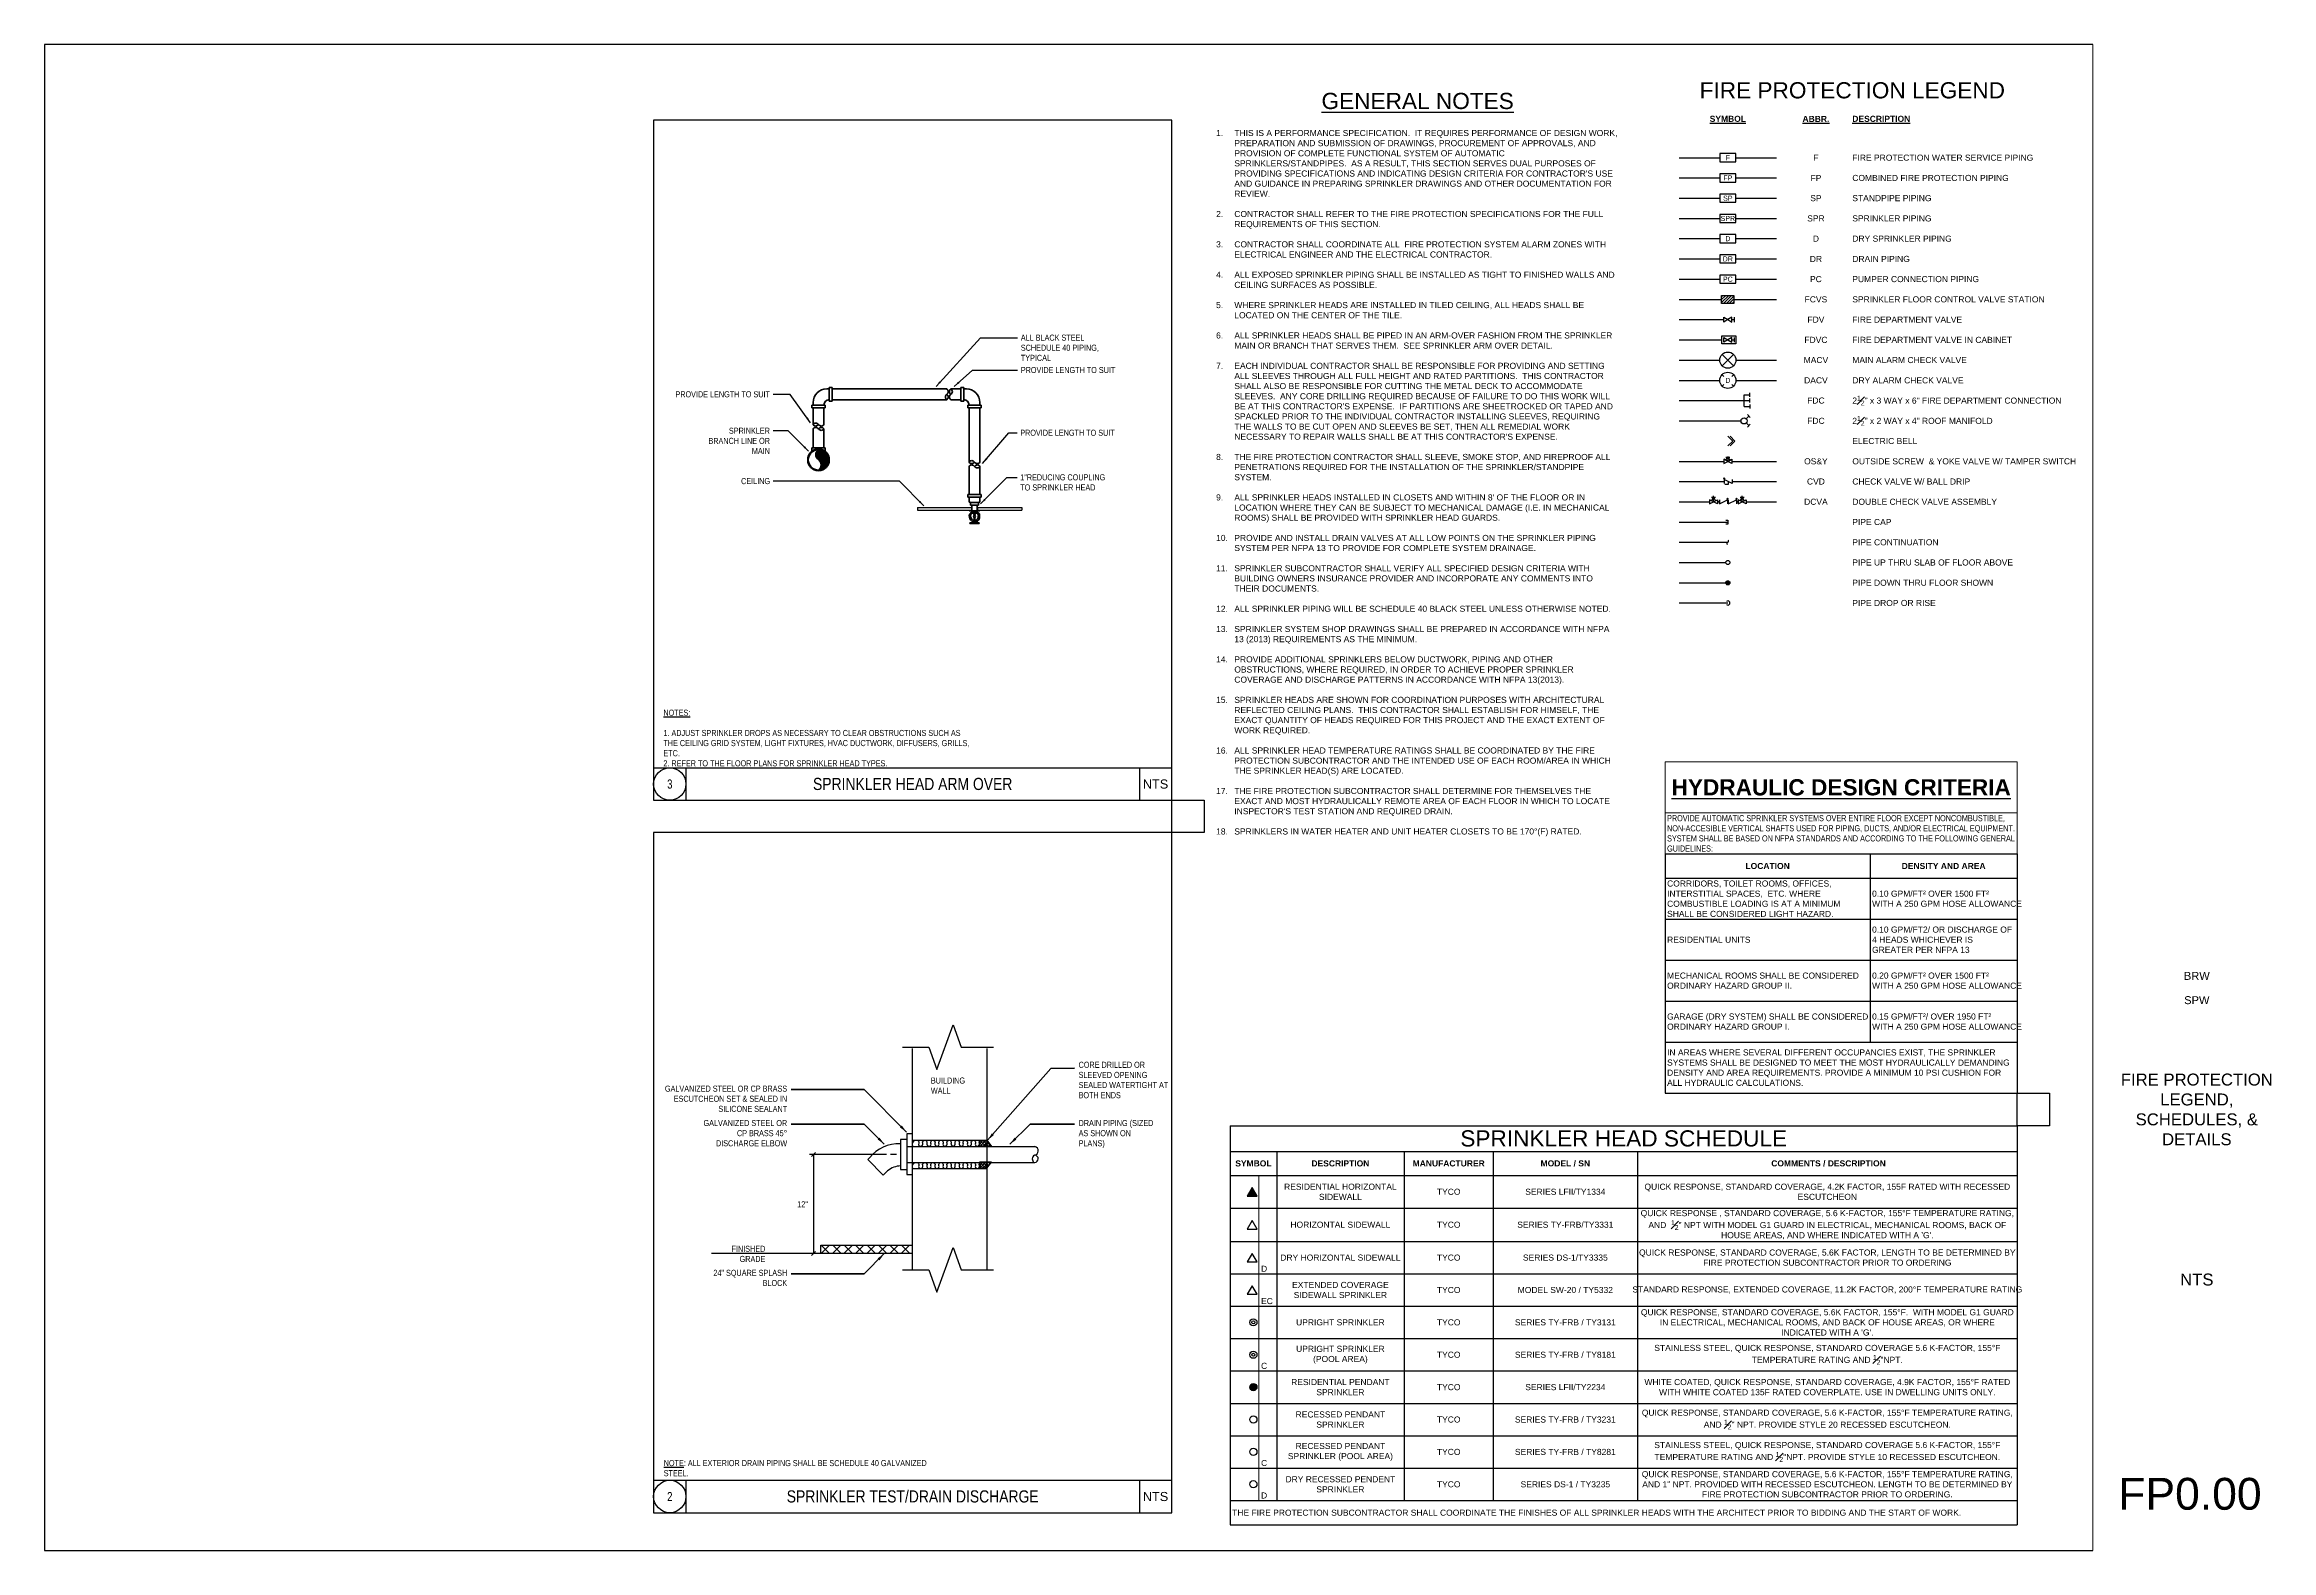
# Paper-space layout '24x36' of a CAD drawing. Extents: x 1 to 35.4, y 0.4 to 23.6.
# The model-space entities are those that its viewports show. They can reach past a viewport. Long polylines and large blocks are cut down to what shows.
import ezdxf
from ezdxf.enums import TextEntityAlignment as Align

# ---------------------------------------------------------------- set-up
doc = ezdxf.new("R2010")
doc.units = 0
doc.header["$LTSCALE"] = 48
doc.header["$MEASUREMENT"] = 0
for name, color, linetype in [('0-BORDER-TXT', 2, 'Continuous'), ('F-ALRM-N', 1, 'Continuous'), ('F-DETL-GRPH', 7, 'Continuous'), ('F-DRNP-N', 6, 'Continuous'), ('F-DRYP-N', 3, 'Continuous'), ('F-PC-N', 1, 'Continuous'), ('F-PRO-SPRN-N', 1, 'Continuous'), ('F-SP-N', 5, 'Continuous'), ('F-SPRN-N', 1, 'Continuous'), ('F-SPRN-N @ 1', 1, 'Continuous'), ('F-SRVC-N', 1, 'Continuous'), ('F-SRVC-N @ 1 (1)', 1, 'Continuous'), ('G-ANNO', 11, 'Continuous'), ('G-ANNO-TEXT', 70, 'Continuous'), ('G-DETL', 12, 'Continuous'), ('G-DETL-BORD', 1, 'Continuous')]:
    doc.layers.add(name, color=color, linetype=linetype)
doc.layers.add('F-ANNO-TEXT', color=70, linetype='Continuous', lineweight=30)
doc.layers.add('G-Anno-View', color=161, linetype='Continuous', lineweight=18, plot=False)
doc.styles.add('Arial', font='arial.ttf')
doc.styles.add('Arial Bold', font='arialbd.ttf')
doc.styles.add('Arial Narrow', font='ARIALN.TTF')
doc.styles.add('Arial_1', font='arial.ttf', dxfattribs={"height": 0.092206})
doc.styles.add('dim', font='dim.shx', dxfattribs={"width": 0.75, "height": 9})
doc.dimstyles.new('RWS-ANNOTATIVE', dxfattribs={"dimscale": 0, "dimtxt": 0.09375, "dimasz": 0.125, "dimexe": 0.0625, "dimexo": 0.0625, "dimgap": 0.09375, "dimtad": 1, "dimdec": 4, "dimzin": 3, "dimdsep": 46, "dimlunit": 4, "dimtxsty": 'Arial', "dimblk": 'OBLIQUE', "dimcen": 0.09375, "dimdle": 0.0625, "dimclrd": 256, "dimclre": 256, "dimclrt": 256, "dimadec": 4, "dimazin": 0, "dimtfac": 0.8, "dimtdec": 4, "dimtix": 1, "dimtofl": 0, "dimtmove": 1, "dimatfit": 0, "dimfxl": 1, "dimfrac": 1, "dimtolj": 1, "dimtzin": 0, "dimlwd": -1, "dimlwe": -1, "dimarcsym": 0})
doc.dimstyles.new('Standard096', dxfattribs={"dimscale": 96, "dimtxt": 0.09375, "dimasz": 0.09375, "dimexe": 0.0625, "dimexo": 0.0625, "dimgap": 0.09375, "dimtad": 1, "dimtoh": 1, "dimdec": 4, "dimzin": 0, "dimdsep": 46, "dimlunit": 4, "dimtxsty": 'dim', "dimcen": 0.09375, "dimdle": 0.0625, "dimclrd": 256, "dimclre": 256, "dimclrt": 256, "dimadec": 4, "dimazin": 0, "dimtfac": 0.75, "dimtdec": 4, "dimtofl": 0, "dimtmove": 0, "dimatfit": 3, "dimfxl": 1, "dimtolj": 1, "dimtzin": 0, "dimlwd": -3, "dimlwe": -3, "dimarcsym": 0})

psp = doc.layouts.new('24x36')

# ---------------------------------------------------------------- texts
at = {"layer": '0-BORDER-TXT', "style": 'Arial_1'}
for s, height, p in [('BRW', 0.1228, (34.231, 9.246)), ('SPW', 0.1228, (34.231, 8.871)), ('NTS', 0.1844, (34.231, 4.558)), ('FP0.00', 0.4917, (34.125, 1.25))]:
    psp.add_text(s, height=height, dxfattribs=at).set_placement(p, align=Align.MIDDLE)
at = {"layer": '0-BORDER-TXT', "insert": (34.231, 7.183), "char_height": 0.1844, "width": 2.51547, "attachment_point": 5, "style": 'Arial_1'}
psp.add_mtext('FIRE PROTECTION\\PLEGEND, SCHEDULES, & DETAILS', dxfattribs=at)

msp = doc.modelspace()

# ---------------------------------------------------------------- texts
at = {"layer": 'G-ANNO-TEXT'}
for s, insert, char_height, width, attachment_point, style in [("\\A1;\\pi1.6273;{\\H2.6667x;\\LGENERAL NOTES\\P\\pi0;}\\P\\pi-0.28125,l0.28125,t0.28125;1.^ITHIS IS A PERFORMANCE SPECIFICATION.  IT REQUIRES PERFORMANCE OF DESIGN WORK, PREPARATION AND SUBMISSION OF DRAWINGS, PROCUREMENT OF APPROVALS, AND PROVISION OF COMPLETE FUNCTIONAL SYSTEM OF AUTOMATIC SPRINKLERS/STANDPIPES.  AS A RESULT, THIS SECTION SERVES DUAL PURPOSES OF PROVIDING SPECIFICATIONS AND INDICATING DESIGN CRITERIA FOR CONTRACTOR'S USE AND GUIDANCE IN PREPARING SPRINKLER DRAWINGS AND OTHER DOCUMENTATION FOR REVIEW.\\P\\pi0,l0,tz;\\P\\pi-0.28125,l0.28125,t0.28125;2.^ICONTRACTOR SHALL REFER TO THE FIRE PROTECTION SPECIFICATIONS FOR THE FULL REQUIREMENTS OF THIS SECTION. \\P\\pi0,l0,tz;\\P\\pi-0.28125,l0.28125,t0.28125;3.^ICONTRACTOR SHALL COORDINATE ALL  FIRE PROTECTION SYSTEM ALARM ZONES WITH ELECTRICAL ENGINEER AND THE ELECTRICAL CONTRACTOR.\\P\\pi0,l0,tz;\\P\\pi-0.28125,l0.28125,t0.28125;4.^IALL EXPOSED SPRINKLER PIPING SHALL BE INSTALLED AS TIGHT TO FINISHED WALLS AND CEILING SURFACES AS POSSIBLE.\\P\\pi0,l0,tz;\\P\\pi-0.28125,l0.28125,t0.28125;5.^IWHERE SPRINKLER HEADS ARE INSTALLED IN TILED CEILING, ALL HEADS SHALL BE LOCATED ON THE CENTER OF THE TILE.\\P\\pi0,l0,tz;\\P\\pi-0.28125,l0.28125,t0.28125;6.^IALL SPRINKLER HEADS SHALL BE PIPED IN AN ARM-OVER FASHION FROM THE SPRINKLER MAIN OR BRANCH THAT SERVES THEM.  SEE SPRINKLER ARM OVER DETAIL.\\P\\pi0,l0,tz;\\P\\pi-0.28125,l0.28125,t0.28125;7.^IEACH INDIVIDUAL CONTRACTOR SHALL BE RESPONSIBLE FOR PROVIDING AND SETTING ALL SLEEVES THROUGH ALL FULL HEIGHT AND RATED PARTITIONS.  THIS CONTRACTOR SHALL ALSO BE RESPONSIBLE FOR CUTTING THE METAL DECK TO ACCOMMODATE SLEEVES.  ANY CORE DRILLING REQUIRED BECAUSE OF FAILURE TO DO THIS WORK WILL BE AT THIS CONTRACTOR'S EXPENSE.  IF PARTITIONS ARE SHEETROCKED OR TAPED AND SPACKLED PRIOR TO THE INDIVIDUAL CONTRACTOR INSTALLING SLEEVES, REQUIRING THE WALLS TO BE CUT OPEN AND SLEEVES BE SET, THEN ALL REMEDIAL WORK NECESSARY TO REPAIR WALLS SHALL BE AT THIS CONTRACTOR'S EXPENSE.\\P\\pi0,l0,tz;\\P\\pi-0.28125,l0.28125,t0.28125;8.^ITHE FIRE PROTECTION CONTRACTOR SHALL SLEEVE, SMOKE STOP, AND FIREPROOF ALL PENETRATIONS REQUIRED FOR THE INSTALLATION OF THE SPRINKLER/STANDPIPE SYSTEM.\\P\\pi0,l0,tz;\\P\\pi-0.28125,l0.28125,t0.28125;9.^IALL SPRINKLER HEADS INSTALLED IN CLOSETS AND WITHIN 8' OF THE FLOOR OR IN LOCATION WHERE THEY CAN BE SUBJECT TO MECHANICAL DAMAGE (I.E. IN MECHANICAL ROOMS) SHALL BE PROVIDED WITH SPRINKLER HEAD GUARDS.\\P\\pi0,l0,tz;\\P\\pi-0.28125,l0.28125,t0.28125;10.^IPROVIDE AND INSTALL DRAIN VALVES AT ALL LOW POINTS ON THE SPRINKLER PIPING SYSTEM PER NFPA 13 TO PROVIDE FOR COMPLETE SYSTEM DRAINAGE.\\P\\pi0,l0,tz;\\P\\pi-0.28125,l0.28125,t0.28125;11.^ISPRINKLER SUBCONTRACTOR SHALL VERIFY ALL SPECIFIED DESIGN CRITERIA WITH BUILDING OWNERS INSURANCE PROVIDER AND INCORPORATE ANY COMMENTS INTO THEIR DOCUMENTS.\\P\\pi0,l0,tz;\\P\\pi-0.28125,l0.28125,t0.28125;12.^IALL SPRINKLER PIPING WILL BE SCHEDULE 40 BLACK STEEL UNLESS OTHERWISE NOTED.\\P\\pi0,l0,tz;\\P\\pi-0.28125,l0.28125,t0.28125;13.^ISPRINKLER SYSTEM SHOP DRAWINGS SHALL BE PREPARED IN ACCORDANCE WITH NFPA 13 (2013) REQUIREMENTS AS THE MINIMUM.\\P\\pi0,l0,tz;\\P\\pi-0.28125,l0.28125,t0.28125;14.^IPROVIDE ADDITIONAL SPRINKLERS BELOW DUCTWORK, PIPING AND OTHER OBSTRUCTIONS, WHERE REQUIRED, IN ORDER TO ACHIEVE PROPER SPRINKLER COVERAGE AND DISCHARGE PATTERNS IN ACCORDANCE WITH NFPA 13(2013).\\P\\pi0,l0,tz;\\P\\pi-0.28125,l0.28125,t0.28125;15.^ISPRINKLER HEADS ARE SHOWN FOR COORDINATION PURPOSES WITH ARCHITECTURAL REFLECTED CEILING PLANS.  THIS CONTRACTOR SHALL ESTABLISH FOR HIMSELF, THE EXACT QUANTITY OF HEADS REQUIRED FOR THIS PROJECT AND THE EXACT EXTENT OF WORK REQUIRED.\\P\\pi0,l0,tz;\\P\\pi-0.28125,l0.28125,t0.28125;16.^IALL SPRINKLER HEAD TEMPERATURE RATINGS SHALL BE COORDINATED BY THE FIRE PROTECTION SUBCONTRACTOR AND THE INTENDED USE OF EACH ROOM/AREA IN WHICH THE SPRINKLER HEAD(S) ARE LOCATED.\\P\\pi0,l0,tz;\\P\\pi-0.28125,l0.28125,t0.28125;17.^ITHE FIRE PROTECTION SUBCONTRACTOR SHALL DETERMINE FOR THEMSELVES THE EXACT AND MOST HYDRAULICALLY REMOTE AREA OF EACH FLOOR IN WHICH TO LOCATE INSPECTOR'S TEST STATION AND REQUIRED DRAIN.\\P\\pi3.0936,l0,tz;\\P\\pi-0.28125,l0.28125,t0.28125;{\\A0;18.^ISPRINKLERS IN WATER HEATER AND UNIT HEATER CLOSETS TO BE 170°(F) RATED.}", (2032.902, 1484.105), 0.09375, 6.18716, 1, 'Arial'), ('F', (2042.163, 1483.104), 0.0938, 0.50741, 5, 'Arial'), ('FIRE PROTECTION WATER SERVICE PIPING', (2042.725, 1483.104), 0.09375, 6.471, 4, 'Arial'), ('FP', (2042.163, 1482.791), 0.0938, 0.4412, 5, 'Arial'), ('COMBINED FIRE PROTECTION PIPING', (2042.725, 1482.791), 0.09375, 5.2231, 4, 'Arial'), ('SP', (2042.163, 1482.479), 0.0938, 0.35843, 5, 'Arial'), ('STANDPIPE PIPING', (2042.725, 1482.479), 0.09375, 3.87632, 4, 'Arial'), ('SPR', (2042.163, 1482.166), 0.0938, 0.49085, 5, 'Arial'), ('SPRINKLER PIPING', (2042.725, 1482.166), 0.09375, 3.58825, 4, 'Arial'), ('DR', (2042.163, 1481.541), 0.0938, 0.54051, 5, 'Arial'), ('D', (2042.163, 1481.854), 0.0938, 0.42464, 5, 'Arial'), ('DRY SPRINKLER PIPING', (2042.725, 1481.854), 0.09375, 4.01503, 4, 'Arial'), ('DRAIN PIPING', (2042.725, 1481.541), 0.09375, 4.08441, 4, 'Arial'), ('PC', (2042.163, 1481.229), 0.0938, 0.35843, 5, 'Arial'), ('PUMPER CONNECTION PIPING', (2042.725, 1481.229), 0.09375, 4.4587, 4, 'Arial'), ('FCVS', (2042.163, 1480.916), 0.0938, 0.63983, 5, 'Arial'), ('SPRINKLER FLOOR CONTROL VALVE STATION', (2042.725, 1480.916), 0.09375, 5.86132, 4, 'Arial'), ('FDV', (2042.163, 1480.604), 0.0938, 0.59017, 5, 'Arial'), ('FIRE DEPARTMENT VALVE', (2042.725, 1480.604), 0.09375, 5.11372, 4, 'Arial'), ('ALL BLACK STEEL SCHEDULE 40 PIPING, TYPICAL', (2029.887, 1480.373), 0.09375, 1.55006, 1, 'Arial Narrow'), ('FDVC', (2042.163, 1480.291), 0.0938, 0.62328, 5, 'Arial'), ('FIRE DEPARTMENT VALVE IN CABINET', (2042.725, 1480.291), 0.09375, 5.8862, 4, 'Arial'), ('PROVIDE LENGTH TO SUIT', (2029.887, 1479.873), 0.09375, 1.37932, 1, 'Arial Narrow'), ('MACV', (2042.163, 1479.979), 0.0938, 0.63983, 5, 'Arial'), ('MAIN ALARM CHECK VALVE', (2042.725, 1479.979), 0.09375, 5.72005, 4, 'Arial'), ('DACV', (2042.163, 1479.666), 0.0938, 0.67293, 5, 'Arial'), ('DRY ALARM CHECK VALVE', (2042.725, 1479.666), 0.09375, 5.00859, 4, 'Arial'), ('PROVIDE LENGTH TO SUIT', (2026.013, 1479.498), 0.09375, 1.37932, 3, 'Arial Narrow'), ('FDC', (2042.163, 1479.354), 0.0938, 0.49085, 5, 'Arial'), ('\\A1;2{\\H0.8x;\\S1#2;}" x 3 WAY x 6" FIRE DEPARTMENT CONNECTION', (2042.725, 1479.354), 0.09375, 6.30429, 4, 'Arial'), ('SPRINKLER BRANCH LINE OR MAIN', (2026.013, 1478.935), 0.09375, 1.03784, 3, 'Arial Narrow'), ('PROVIDE LENGTH TO SUIT', (2029.878, 1478.904), 0.09375, 1.37932, 1, 'Arial Narrow'), ('FDC', (2042.163, 1479.041), 0.0938, 0.50741, 5, 'Arial'), ('\\A1;2{\\H0.8x;\\S1#2;}" x 2 WAY x 4" ROOF MANIFOLD ', (2042.725, 1479.041), 0.09375, 6.5256, 4, 'Arial'), ('ELECTRIC BELL', (2042.725, 1478.729), 0.09375, 4.35304, 4, 'Arial'), ('CEILING', (2026.015, 1478.158), 0.0938, 0.36826, 3, 'Arial Narrow'), ('1"REDUCING COUPLING TO SPRINKLER HEAD', (2029.878, 1478.216), 0.09375, 1.36593, 1, 'Arial Narrow'), ('OS&Y', (2042.163, 1478.416), 0.0938, 0.62328, 5, 'Arial'), ('CVD', (2042.163, 1478.104), 0.0938, 0.70604, 5, 'Arial'), ('OUTSIDE SCREW  & YOKE VALVE W/ TAMPER SWITCH', (2042.725, 1478.416), 0.09375, 5.52593, 4, 'Arial'), ('CHECK VALVE W/ BALL DRIP', (2042.725, 1478.104), 0.09375, 4.46442, 4, 'Arial'), ('DCVA', (2042.163, 1477.791), 0.0938, 0.92122, 5, 'Arial'), ('DOUBLE CHECK VALVE ASSEMBLY', (2042.725, 1477.791), 0.09375, 4.71199, 4, 'Arial'), ('PIPE CAP', (2042.725, 1477.479), 0.0938, 3.87555, 4, 'Arial'), ('PIPE CONTINUATION', (2042.725, 1477.166), 0.09375, 3.30332, 4, 'Arial'), ('PIPE UP THRU SLAB OF FLOOR ABOVE', (2042.725, 1476.854), 0.09375, 4.60689, 4, 'Arial'), ('PIPE DOWN THRU FLOOR SHOWN', (2042.725, 1476.541), 0.09375, 4.24189, 4, 'Arial'), ('PIPE DROP OR RISE', (2042.725, 1476.229), 0.09375, 4.27359, 4, 'Arial'), ('{\\LNOTES:\\P}\\P1. ADJUST SPRINKLER DROPS AS NECESSARY TO CLEAR OBSTRUCTIONS SUCH AS THE CEILING GRID SYSTEM, LIGHT FIXTURES, HVAC DUCTWORK, DIFFUSERS, GRILLS, ETC.\\P2. REFER TO THE FLOOR PLANS FOR SPRINKLER HEAD TYPES.', (2024.368, 1474.582), 0.09375, 4.57733, 1, 'Arial Narrow'), ('SPRINKLER HEAD ARM OVER', (2028.217, 1473.434), 0.1875, 3.59096, 5, 'Arial Narrow'), ('NTS', (2031.967, 1473.433), 0.1406, 0.00168, 5, 'Arial'), ('BUILDING WALL', (2028.498, 1468.903), 0.09375, 0.62212, 1, 'Arial Narrow'), ('CORE DRILLED OR SLEEVED OPENING SEALED WATERTIGHT AT BOTH ENDS', (2030.779, 1469.146), 0.09375, 1.4375, 1, 'Arial Narrow'), ('GALVANIZED STEEL OR CP BRASS ESCUTCHEON SET & SEALED IN SILICONE SEALANT', (2026.279, 1468.778), 0.09375, 1.96875, 3, 'Arial Narrow'), ('GALVANIZED STEEL OR CP BRASS 45%%D DISCHARGE ELBOW', (2026.279, 1468.247), 0.09375, 1.28125, 3, 'Arial Narrow'), ('DRAIN PIPING (SIZED AS SHOWN ON PLANS)', (2030.779, 1468.247), 0.09375, 1.125, 1, 'Arial Narrow'), ('12"', (2026.599, 1466.993), 0.0938, 0.68461, 3, 'Arial Narrow'), ('FINISHED GRADE', (2025.942, 1466.305), 0.09375, 0.68461, 3, 'Arial Narrow'), ('{\\LNOTE}: ALL EXTERIOR DRAIN PIPING SHALL BE SCHEDULE 40 GALVANIZED STEEL.', (2024.373, 1462.997), 0.09375, 3.91829, 1, 'Arial Narrow'), ('SPRINKLER TEST/DRAIN DISCHARGE', (2028.217, 1462.434), 0.18748, 7.33323, 5, 'Arial Narrow'), ('NTS', (2031.967, 1462.433), 0.1406, 0.00168, 5, 'Arial')]:
    msp.add_mtext(s, dxfattribs=dict(at, insert=insert, char_height=char_height, width=width, attachment_point=attachment_point, style=style))
for s, width, insert, char_height, attachment_point, style in [('FIRE PROTECTION LEGEND ', 6.09071, (2042.725, 1484.016), 0.25, 8, 'Arial'), ('{\\fArial|b1|i0|c0|p34;\\LSYMBOL}', 0.71702, (2040.803, 1483.656), 0.09375, 8, 'Arial'), ('{\\fArial|b1|i0|c0|p34;\\LABBR.}', 0.71702, (2042.163, 1483.656), 0.09375, 8, 'Arial'), ('{\\fArial|b1|i0|c0|p34;\\LDESCRIPTION}', 0.71702, (2042.725, 1483.656), 0.09375, 7, 'Arial'), ('24" SQUARE SPLASH BLOCK', 1.15625, (2026.279, 1465.934), 0.09375, 3, 'Arial Narrow')]:
    msp.add_mtext_dynamic_manual_height_columns(s, width=width, gutter_width=0.469, heights=[0], dxfattribs=dict(at, insert=insert, char_height=char_height, attachment_point=attachment_point, style=style))
at = {"layer": 'G-ANNO-TEXT', "style": 'Arial', "width": 0.75}
for tag, p in [('3', (2024.467, 1473.434)), ('2', (2024.467, 1462.434))]:
    msp.add_attdef(tag, text='', height=0.141, dxfattribs=at).set_placement(p, align=Align.MIDDLE)

# ---------------------------------------------------------------- blocks, each defined once
blk = doc.blocks.new('*U41')
at = {"layer": 'DEFPOINTS'}
blk.add_lwpolyline([(-0.125, -0.0625), (0.125, -0.0625), (0.125, 0.0625), (-0.125, 0.0625)], close=True, dxfattribs=at)
at = {"style": 'Arial'}
blk.add_text('F', height=0.0781, dxfattribs=at).set_placement((0, 0), align=Align.MIDDLE)
blk = doc.blocks.new('*U42')
at = {"layer": 'DEFPOINTS'}
blk.add_lwpolyline([(-0.125, -0.0625), (0.125, -0.0625), (0.125, 0.0625), (-0.125, 0.0625)], close=True, dxfattribs=at)
at = {"style": 'Arial'}
blk.add_text('SP', height=0.07812, dxfattribs=at).set_placement((0, 0), align=Align.MIDDLE)
blk = doc.blocks.new('*U43')
at = {"layer": 'DEFPOINTS'}
blk.add_lwpolyline([(-0.125, -0.0625), (0.125, -0.0625), (0.125, 0.0625), (-0.125, 0.0625)], close=True, dxfattribs=at)
at = {"style": 'Arial'}
blk.add_text('SPR', height=0.07812, dxfattribs=at).set_placement((0, 0), align=Align.MIDDLE)
blk = doc.blocks.new('*U44')
at = {"layer": 'DEFPOINTS'}
blk.add_lwpolyline([(-0.125, -0.0625), (0.125, -0.0625), (0.125, 0.0625), (-0.125, 0.0625)], close=True, dxfattribs=at)
at = {"style": 'Arial'}
blk.add_text('D', height=0.0781, dxfattribs=at).set_placement((0, 0), align=Align.MIDDLE)
blk = doc.blocks.new('*U48')
at = {"layer": 'DEFPOINTS'}
blk.add_lwpolyline([(-0.125, -0.0625), (0.125, -0.0625), (0.125, 0.0625), (-0.125, 0.0625)], close=True, dxfattribs=at)
at = {"style": 'Arial'}
blk.add_text('DR', height=0.07812, dxfattribs=at).set_placement((0, 0), align=Align.MIDDLE)
blk = doc.blocks.new('*U47')
at = {"layer": 'DEFPOINTS'}
blk.add_lwpolyline([(-0.125, -0.0625), (0.125, -0.0625), (0.125, 0.0625), (-0.125, 0.0625)], close=True, dxfattribs=at)
at = {"style": 'Arial'}
blk.add_text('PC', height=0.07812, dxfattribs=at).set_placement((0, 0), align=Align.MIDDLE)
blk = doc.blocks.new('*U45')
at = {"layer": 'DEFPOINTS'}
blk.add_lwpolyline([(-0.125, -0.0625), (0.125, -0.0625), (0.125, 0.0625), (-0.125, 0.0625)], close=True, dxfattribs=at)
at = {"style": 'Arial'}
blk.add_text('FP', height=0.07812, dxfattribs=at).set_placement((0, 0), align=Align.MIDDLE)
blk = doc.blocks.new('*U29')
at = {"color": 0}
for p, q in [((-0.088, 0.088), (-0.062, 0.062)), ((0.062, 0.062), (0.088, 0.088)), ((-0.088, -0.088), (-0.062, -0.062)), ((0.062, -0.062), (0.088, -0.088))]:
    blk.add_line(p, q, dxfattribs=at)
blk.add_circle((0, 0), 0.125, dxfattribs=at)
at = {"insert": (0, 0), "char_height": 0.0781, "attachment_point": 5, "style": 'Arial'}
blk.add_mtext_dynamic_manual_height_columns('D', width=0.12479, gutter_width=44.995, heights=[0], dxfattribs=at)
blk = doc.blocks.new('*U28')
at = {"color": 0}
for p, q in [((-0.088, 0.088), (0.088, -0.088)), ((-0.088, -0.088), (0.088, 0.088))]:
    blk.add_line(p, q, dxfattribs=at)
blk.add_circle((0, 0), 0.125, dxfattribs=at)
blk = doc.blocks.new('*U31')
for p, q in [((0, -0.09), (0, 0.09)), ((0, 0.09), (0.087, 0.09)), ((0, 0), (0.087, 0)), ((0.087, 0.06), (0.087, 0.12)), ((0.087, -0.03), (0.087, 0.03)), ((0, -0.09), (0.087, -0.09)), ((0.087, -0.06), (0.087, -0.12))]:
    blk.add_line(p, q)
blk = doc.blocks.new('*U32')
at = {"color": 0}
for p, q in [((-0.096, 0.053), (-0.053, 0.096)), ((-0.033, 0.033), (-0.074, 0.074)), ((0.033, 0.033), (0.074, 0.074)), ((0.053, 0.096), (0.096, 0.053))]:
    blk.add_line(p, q, dxfattribs=at)
blk.add_circle((0, 0), 0.0474, dxfattribs=at)
blk = doc.blocks.new('*U36')
at = {"color": 0}
for p, q in [((0, 0.031), (0, -0.031)), ((0.125, 0.031), (0.125, -0.031)), ((0.444, 0.031), (0.444, -0.031)), ((0.569, 0.031), (0.569, -0.031))]:
    blk.add_line(p, q, dxfattribs=at)
blk.add_line((0.278, 0), (0.291, 0))
for points in [[(0, -0.031), (0.062, 0), (0, 0.031)], [(0.031, 0.016), (0.062, 0.072), (0.094, 0.016)], [(0.031, 0.072), (0.094, 0.072)], [(0.062, 0), (0.062, 0.09)], [(0.125, -0.031), (0.062, 0), (0.125, 0.031)], [(0.153, 0), (0.125, 0)], [(0.153, 0.031), (0.153, -0.031), (0.278, 0.031), (0.278, -0.031)], [(0.291, 0.031), (0.291, -0.031), (0.416, 0.031), (0.416, -0.031)], [(0.444, 0), (0.416, 0)], [(0.444, -0.031), (0.506, 0), (0.444, 0.031)], [(0.475, 0.016), (0.506, 0.072), (0.537, 0.016)], [(0.475, 0.072), (0.537, 0.072)], [(0.506, 0), (0.506, 0.09)], [(0.569, -0.031), (0.506, 0), (0.569, 0.031)]]:
    blk.add_lwpolyline(points)
for points in [[(0.153, 0.062, 0, 0.0179, 0), (0.207, 0.062, 0, 0, 0), (0.211, 0.062, 0, 0, 0), (0.278, 0.062, 0, 0, 0)], [(0.291, 0.062, 0, 0.0179, 0), (0.344, 0.062, 0, 0, 0), (0.349, 0.062, 0, 0, 0), (0.416, 0.062, 0, 0, 0)]]:
    blk.add_lwpolyline(points, format="xyseb")
for centre in [(0.278, 0.047), (0.416, 0.047)]:
    blk.add_circle(centre, 0.00781)
blk = doc.blocks.new('*U35')
blk.add_lwpolyline([(0.125, 0.062, 0, 0.0179, 0), (0.071, 0.062, 0, 0, 0), (0.067, 0.062, 0, 0, 0), (0, 0.062, 0, 0, 0)], format="xyseb")
for points in [[(0.125, 0.031), (0.125, -0.031), (0, 0.031), (0, -0.031)], [(0.062, 0), (0.062, -0.046), (0.014, -0.046)]]:
    blk.add_lwpolyline(points)
blk.add_circle((0, 0.047), 0.00781)
blk = doc.blocks.new('*U34')
at = {"color": 0}
for p, q in [((-0.062, 0.031), (-0.062, -0.031)), ((0.062, 0.031), (0.062, -0.031))]:
    blk.add_line(p, q, dxfattribs=at)
for points in [[(-0.062, -0.031), (0, 0), (-0.062, 0.031)], [(-0.031, 0.016), (0, 0.065), (0.031, 0.016)], [(-0.031, 0.065), (0.031, 0.065)], [(0, 0.075), (0, 0)], [(0.062, -0.031), (0, 0), (0.062, 0.031)]]:
    blk.add_lwpolyline(points)
blk = doc.blocks.new('*U40')
at = {"color": 0}
blk.add_lwpolyline([(0.03125, -0.03125), (0, -0.03125), (0, 0.03125), (0.03125, 0.03125)], dxfattribs=at)
blk = doc.blocks.new('Continuation-NA')
blk.add_lwpolyline([(-0.003, -0.035, -0.625102), (0, 0, 0.625102), (0.003, 0.035)], format="xyb")
blk = doc.blocks.new('*U37')
at = {"linetype": 'Continuous'}
blk.add_arc((0, 0), 0.0311, 52.567, 307.433, dxfattribs=at)
blk = doc.blocks.new('*U39')
h = blk.add_hatch()
h.set_pattern_fill('ANSI31', color=256, scale=0.025, angle=135)
edge = h.paths.add_edge_path()
edge.add_arc((0, 0), 0.0313, 0, 360)
blk.add_circle((0, 0), 0.0312)
blk = doc.blocks.new('*U38')
blk.add_circle((0, 0), 0.0312)
blk = doc.blocks.new('*U33')
for points in [[(0, 0.075), (0.075, 0), (0, -0.075)], [(0.034, 0.075), (0.109, 0), (0.034, -0.075)]]:
    blk.add_lwpolyline(points)
blk = doc.blocks.new('EXT CVRG SIDEWALL SPRINKLER HEAD')
h = blk.add_hatch(color=256)
h.dxf.hatch_style = 1
h.paths.add_polyline_path([(0, 0), (-0.051, -0.088), (0.051, -0.088)])
at = {"color": 0}
blk.add_lwpolyline([(0.051, -0.088), (0, 0), (-0.051, -0.088)], close=True, dxfattribs=at)
blk = doc.blocks.new('SIDEWALL SPRINKLER HEAD')
at = {"color": 0}
blk.add_lwpolyline([(0.051, -0.088), (0, 0), (-0.051, -0.088)], close=True, dxfattribs=at)
blk = doc.blocks.new('UPRIGHT SPRINKLER HEAD')
at = {"color": 0}
for radius in [0.0371, 0.0149]:
    blk.add_circle((0, 0), radius, dxfattribs=at)
blk = doc.blocks.new('CONCEALED SPRINKLER HEAD')
h = blk.add_hatch(color=256)
h.dxf.hatch_style = 1
edge = h.paths.add_edge_path()
edge.add_arc((0, 0), 0.0371, 0, 360)
at = {"color": 0}
blk.add_circle((0, 0), 0.0371, dxfattribs=at)
blk = doc.blocks.new('PENDANT SPRINKLER HEAD')
at = {"color": 0}
blk.add_circle((0, 0), 0.0371, dxfattribs=at)
blk = doc.blocks.new('*T67')
at = {"layer": 'DEFPOINTS', "color": 8, "linetype": 'ByBlock', "lineweight": 0, "transparency": 16777216}
blk.add_line((0.445, -0.771), (0.445, -5.787), dxfattribs=at)
at = {"layer": 'F-ANNO-TEXT', "transparency": 16777216}
for p, q in [((0, 0), (12.153, 0)), ((0, 0), (0, -6.162)), ((12.153, 0), (12.153, -6.162)), ((0, -0.396), (12.153, -0.396)), ((0.719, -0.396), (0.719, -0.771)), ((2.685, -0.396), (2.685, -5.787)), ((4.062, -0.396), (4.062, -5.787)), ((6.287, -0.396), (6.287, -5.787)), ((0, -0.771), (12.153, -0.771)), ((0.719, -0.771), (0.719, -5.787)), ((0, -1.271), (0.445, -1.271)), ((0.445, -1.271), (0.719, -1.271)), ((0.719, -1.271), (12.153, -1.271)), ((0, -1.787), (0.445, -1.787)), ((0.445, -1.787), (0.719, -1.787)), ((0.719, -1.787), (12.153, -1.787)), ((0, -2.287), (0.445, -2.287)), ((0.445, -2.287), (0.719, -2.287)), ((0.719, -2.287), (12.153, -2.287)), ((0, -2.787), (0.445, -2.787)), ((0.445, -2.787), (0.719, -2.787)), ((0.719, -2.787), (12.153, -2.787)), ((0, -3.287), (0.445, -3.287)), ((0.445, -3.287), (0.719, -3.287)), ((0.719, -3.287), (12.153, -3.287)), ((0, -3.787), (0.445, -3.787)), ((0.445, -3.787), (0.719, -3.787)), ((0.719, -3.787), (12.153, -3.787)), ((0, -4.287), (0.445, -4.287)), ((0.445, -4.287), (0.719, -4.287)), ((0.719, -4.287), (12.153, -4.287)), ((0, -4.787), (0.445, -4.787)), ((0.445, -4.787), (0.719, -4.787)), ((0.719, -4.787), (12.153, -4.787)), ((0, -5.287), (0.445, -5.287)), ((0.445, -5.287), (0.719, -5.287)), ((0.719, -5.287), (12.153, -5.287)), ((0, -5.787), (12.153, -5.787)), ((0, -6.162), (12.153, -6.162))]:
    blk.add_line(p, q, dxfattribs=at)
at = {"layer": 'F-ANNO-TEXT', "color": 2, "transparency": 16777216, "xscale": 1.5, "yscale": 1.5, "zscale": 1.5}
for name, p in [('EXT CVRG SIDEWALL SPRINKLER HEAD', (0.338, -0.955, 0)), ('SIDEWALL SPRINKLER HEAD', (0.338, -1.463, 0)), ('SIDEWALL SPRINKLER HEAD', (0.338, -1.971, 0)), ('SIDEWALL SPRINKLER HEAD', (0.338, -2.471, 0)), ('UPRIGHT SPRINKLER HEAD', (0.358, -3.036, 0)), ('UPRIGHT SPRINKLER HEAD', (0.358, -3.536, 0)), ('CONCEALED SPRINKLER HEAD', (0.358, -4.036, 0)), ('PENDANT SPRINKLER HEAD', (0.358, -4.536, 0)), ('PENDANT SPRINKLER HEAD', (0.358, -5.036, 0)), ('PENDANT SPRINKLER HEAD', (0.358, -5.536, 0))]:
    blk.add_blockref(name, p, dxfattribs=at)
at = {"layer": 'F-ANNO-TEXT', "transparency": 16777216}
for s, insert, char_height, width, attachment_point, style in [('SPRINKLER HEAD SCHEDULE', (6.076, -0.198), 0.25, 12.09037, 5, 'Arial'), ('SYMBOL', (0.359, -0.583), 0.0938, 0.65625, 5, 'Arial Bold'), ('DESCRIPTION', (1.702, -0.583), 0.09375, 1.90345, 5, 'Arial Bold'), ('MANUFACTURER', (3.374, -0.583), 0.09375, 1.3153, 5, 'Arial Bold'), ('MODEL / SN', (5.175, -0.583), 0.0938, 2.16211, 5, 'Arial Bold'), (' COMMENTS / DESCRIPTION ', (9.22, -0.583), 0.09375, 5.80326, 5, 'Arial Bold'), ('RESIDENTIAL HORIZONTAL SIDEWALL', (1.702, -1.021), 0.09375, 1.90345, 5, 'Arial'), ('TYCO', (3.374, -1.021), 0.0938, 1.3153, 5, 'Arial'), ('SERIES LFII/TY1334', (5.175, -1.021), 0.09375, 2.16211, 5, 'Arial'), ('QUICK RESPONSE, STANDARD COVERAGE, 4.2K FACTOR, 155F RATED WITH RECESSED ESCUTCHEON', (9.22, -1.021), 0.09375, 5.80326, 5, 'Arial'), ('QUICK RESPONSE , STANDARD COVERAGE, 5.6 K-FACTOR, 155%%DF {\\A1;TEMPERATURE RATING, AND  \\H0.8x;\\S1#2;\\H1.25x;" NPT WITH MODEL G1 GUARD IN ELECTRICAL, MECHANICAL ROOMS, BACK OF HOUSE AREAS, AND WHERE INDICATED WITH A \'G\'.}', (9.22, -1.529), 0.09375, 5.80326, 5, 'Arial'), ('HORIZONTAL SIDEWALL', (1.702, -1.529), 0.09375, 1.90345, 5, 'Arial'), ('TYCO', (3.374, -1.529), 0.0938, 1.3153, 5, 'Arial'), ('SERIES TY-FRB/TY3331', (5.175, -1.529), 0.09375, 2.16211, 5, 'Arial'), ('DRY HORIZONTAL SIDEWALL', (1.702, -2.037), 0.09375, 1.90345, 5, 'Arial'), ('TYCO', (3.374, -2.037), 0.0938, 1.3153, 5, 'Arial'), ('SERIES DS-1/TY3335', (5.175, -2.037), 0.09375, 2.16211, 5, 'Arial'), ('QUICK RESPONSE, STANDARD COVERAGE, 5.6K FACTOR, LENGTH TO BE DETERMINED BY FIRE PROTECTION SUBCONTRACTOR PRIOR TO ORDERING', (9.22, -2.037), 0.09375, 5.80326, 5, 'Arial'), ('D', (0.477, -2.256), 0.0938, 0.21078, 7, 'Arial'), ('EC', (0.477, -2.756), 0.0938, 0.21078, 7, 'Arial'), ('EXTENDED COVERAGE SIDEWALL SPRINKLER', (1.702, -2.537), 0.09375, 1.90345, 5, 'Arial'), ('TYCO', (3.374, -2.537), 0.0938, 1.3153, 5, 'Arial'), ('MODEL SW-20 / TY5332', (5.175, -2.537), 0.09375, 2.16211, 5, 'Arial'), ('STANDARD RESPONSE, EXTENDED COVERAGE, 11.2K FACTOR, 200%%DF {\\A1;TEMPERATURE RATIN}G', (9.22, -2.537), 0.09375, 5.80326, 5, 'Arial'), ('UPRIGHT SPRINKLER', (1.702, -3.037), 0.09375, 1.90345, 5, 'Arial'), ('TYCO', (3.374, -3.037), 0.0938, 1.3153, 5, 'Arial'), ('SERIES TY-FRB / TY3131', (5.175, -3.037), 0.09375, 2.16211, 5, 'Arial'), ("QUICK RESPONSE, STANDARD COVERAGE, 5.6K FACTOR, 155%%DF.  WITH MODEL G1 GUARD IN ELECTRICAL, MECHANICAL ROOMS, AND BACK OF HOUSE AREAS, OR WHERE INDICATED WITH A 'G'.", (9.22, -3.037), 0.09375, 5.80326, 5, 'Arial'), ('UPRIGHT SPRINKLER \\P(POOL AREA)', (1.702, -3.537), 0.09375, 1.90345, 5, 'Arial'), ('\\A1;STAINLESS STEEL, QUICK RESPONSE, STANDARD COVERAGE 5.6 K-FACTOR, 155%%DF TEMPERATURE RATING AND {\\H0.8x;\\S1#2;}"NPT.', (9.22, -3.537), 0.09375, 5.80326, 5, 'Arial'), ('C', (0.477, -3.756), 0.0938, 0.21078, 7, 'Arial'), ('TYCO', (3.374, -3.537), 0.0938, 1.3153, 5, 'Arial'), ('SERIES TY-FRB / TY8181', (5.175, -3.537), 0.09375, 2.16211, 5, 'Arial'), ('RESIDENTIAL PENDANT SPRINKLER', (1.702, -4.037), 0.09375, 1.90345, 5, 'Arial'), ('TYCO', (3.374, -4.037), 0.0938, 1.3153, 5, 'Arial'), ('SERIES LFII/TY2234', (5.175, -4.037), 0.09375, 2.16211, 5, 'Arial'), ('WHITE COATED, QUICK RESPONSE, STANDARD COVERAGE, 4.9K FACTOR, 155%%DF RATED WITH WHITE COATED 135F RATED COVERPLATE. USE IN DWELLING UNITS ONLY.', (9.22, -4.037), 0.09375, 5.80326, 5, 'Arial'), ('RECESSED PENDANT SPRINKLER', (1.702, -4.537), 0.09375, 1.90345, 5, 'Arial'), ('\\A1;QUICK RESPONSE, STANDARD COVERAGE, 5.6 K-FACTOR, 155%%DF TEMPERATURE RATING, AND {\\H0.8x;\\S1#2;}" NPT. PROVIDE STYLE 20 RECESSED ESCUTCHEON.', (9.22, -4.537), 0.09375, 5.80326, 5, 'Arial'), ('TYCO', (3.374, -4.537), 0.0938, 1.3153, 5, 'Arial'), ('SERIES TY-FRB / TY3231', (5.175, -4.537), 0.09375, 2.16211, 5, 'Arial'), ('RECESSED PENDANT SPRINKLER (POOL AREA)', (1.702, -5.037), 0.09375, 1.90345, 5, 'Arial'), ('TYCO', (3.374, -5.037), 0.0938, 1.3153, 5, 'Arial'), ('SERIES TY-FRB / TY8281', (5.175, -5.037), 0.09375, 2.16211, 5, 'Arial'), ('\\A1;STAINLESS STEEL, QUICK RESPONSE, STANDARD COVERAGE 5.6 K-FACTOR, 155%%DF TEMPERATURE RATING AND {\\H0.8x;\\S1#2;}"NPT. PROVIDE STYLE 10 RECESSED ESCUTCHEON.', (9.22, -5.037), 0.09375, 5.80326, 5, 'Arial'), ('C', (0.477, -5.256), 0.0938, 0.21078, 7, 'Arial'), ('DRY RECESSED PENDENT SPRINKLER', (1.702, -5.537), 0.09375, 1.90345, 5, 'Arial'), ('TYCO', (3.374, -5.537), 0.0938, 1.3153, 5, 'Arial'), ('SERIES DS-1 / TY3235', (5.175, -5.537), 0.09375, 2.16211, 5, 'Arial'), ('\\A1;QUICK RESPONSE, STANDARD COVERAGE, 5.6 K-FACTOR, 155%%DF TEMPERATURE RATING, AND {\\H1x;1}" NPT. PROVIDED WITH RECESSED {\\A0;ESCUTCHEON. LENGTH TO BE DETERMINED BY FIRE PROTECTION SUBCONTRACTOR PRIOR TO ORDERING.}', (9.22, -5.537), 0.09375, 5.80326, 5, 'Arial'), ('D', (0.477, -5.756), 0.0938, 0.21078, 7, 'Arial'), ('THE FIRE PROTECTION SUBCONTRACTOR SHALL COORDINATE THE FINISHES OF ALL SPRINKLER HEADS WITH THE ARCHITECT PRIOR TO BIDDING AND THE START OF WORK.', (0.031, -5.975), 0.09375, 12.09037, 4, 'Arial')]:
    blk.add_mtext(s, dxfattribs=dict(at, insert=insert, char_height=char_height, width=width, attachment_point=attachment_point, style=style))
blk = doc.blocks.new('*T68')
at = {"layer": 'DEFPOINTS', "color": 8, "linetype": 'ByBlock', "lineweight": 0, "transparency": 16777216}
for p, q in [((0, 0), (5.438, 0)), ((0, 0), (0, -1.421)), ((5.438, 0), (5.438, -1.421)), ((0, -0.788), (5.438, -0.788))]:
    blk.add_line(p, q, dxfattribs=at)
at = {"layer": 'F-ANNO-TEXT', "transparency": 16777216}
for p, q in [((0, -1.421), (5.438, -1.421)), ((0, -1.421), (0, -1.796)), ((3.165, -1.421), (3.165, -4.325)), ((5.438, -1.421), (5.438, -5.117)), ((0, -1.796), (5.438, -1.796)), ((0, -1.796), (0, -4.325)), ((0, -2.429), (5.438, -2.429)), ((0, -3.062), (5.438, -3.062)), ((0, -3.694), (5.438, -3.694)), ((0, -4.325), (5.438, -4.325)), ((0, -4.325), (0, -5.117)), ((0, -5.117), (5.438, -5.117))]:
    blk.add_line(p, q, dxfattribs=at)
for s, insert, char_height, width, attachment_point, style in [('{\\LHYDRAULIC DESIGN CRITERIA}', (2.719, -0.394), 0.25, 5.375, 5, 'Arial Bold'), ('{\\fArial Narrow|b0|i0|c0|p34;PROVIDE AUTOMATIC SPRINKLER SYSTEMS OVER ENTIRE FLOOR EXCEPT NONCOMBUSTIBLE, NON-ACCESIBLE VERTICAL SHAFTS USED FOR PIPING, DUCTS, AND/OR ELECTRICAL EQUIPMENT. SYSTEM SHALL BE BASED ON NFPA STANDARDS AND ACCORDING TO THE FOLLOWING GENERAL GUIDELINES:}', (0.031, -1.104), 0.09375, 5.375, 4, 'Arial Bold'), ('LOCATION', (1.583, -1.608), 0.0938, 3.1026, 5, 'Arial Bold'), ('DENSITY AND AREA', (4.301, -1.608), 0.09375, 2.2099, 5, 'Arial Bold'), ('CORRIDORS, TOILET ROOMS, OFFICES, INTERSTITIAL SPACES,  ETC. WHERE COMBUSTIBLE LOADING IS AT A MINIMUM SHALL BE CONSIDERED LIGHT HAZARD.', (0.031, -2.113), 0.09375, 3.1026, 4, 'Arial'), ('0.10 GPM/FT² OVER 1500 FT² \\PWITH A 250 GPM HOSE ALLOWANCE', (3.196, -2.113), 0.09375, 2.2099, 4, 'Arial'), ('RESIDENTIAL UNITS', (0.031, -2.746), 0.09375, 3.1026, 4, 'Arial'), ('0.10 GPM/FT2/ OR DISCHARGE OF 4 HEADS WHICHEVER IS GREATER PER NFPA 13', (3.196, -2.746), 0.09375, 2.2099, 4, 'Arial'), ('MECHANICAL ROOMS SHALL BE CONSIDERED ORDINARY HAZARD GROUP II.', (0.031, -3.378), 0.09375, 3.1026, 4, 'Arial'), ('0.20 GPM/FT² OVER 1500 FT² \\PWITH A 250 GPM HOSE ALLOWANCE', (3.196, -3.378), 0.09375, 2.2099, 4, 'Arial'), ('GARAGE (DRY SYSTEM) SHALL BE CONSIDERED ORDINARY HAZARD GROUP I.', (0.031, -4.01), 0.09375, 3.1026, 4, 'Arial'), ('0.15 GPM/FT²/ OVER 1950 FT²\\PWITH A 250 GPM HOSE ALLOWANCE', (3.196, -4.01), 0.09375, 2.2099, 4, 'Arial'), ('IN AREAS WHERE SEVERAL DIFFERENT OCCUPANCIES EXIST, THE SPRINKLER SYSTEMS SHALL BE DESIGNED TO MEET THE MOST HYDRAULICALLY DEMANDING DENSITY AND AREA REQUIREMENTS. PROVIDE A MINIMUM 10 PSI CUSHION FOR ALL HYDRAULIC CALCULATIONS.', (0.031, -4.721), 0.09375, 5.375, 4, 'Arial')]:
    blk.add_mtext(s, dxfattribs=dict(at, insert=insert, char_height=char_height, width=width, attachment_point=attachment_point, style=style))
blk = doc.blocks.new('*X59')
at = {"color": 0}
for p, q in [((5.031, 5.738), (5.043, 5.75)), ((5.031, 5.694), (5.086, 5.749)), ((5.084, 5.655), (5.031, 5.708)), ((5.04, 5.655), (5.031, 5.664)), ((5.128, 5.655), (5.033, 5.75)), ((5.037, 5.655), (5.13, 5.749)), ((5.172, 5.655), (5.078, 5.749)), ((5.081, 5.655), (5.159, 5.733)), ((5.217, 5.655), (5.123, 5.749)), ((5.125, 5.655), (5.178, 5.708)), ((5.169, 5.655), (5.197, 5.683)), ((5.213, 5.655), (5.217, 5.659))]:
    blk.add_line(p, q, dxfattribs=at)
blk = doc.blocks.new('_Oblique')
at = {"color": 0, "linetype": 'ByBlock', "lineweight": -2}
blk.add_line((-0.5, -0.5), (0.5, 0.5), dxfattribs=at)
blk = doc.blocks.new('*U64')
h = blk.add_hatch()
h.set_pattern_fill('ANSI31', color=256, scale=0.25)
h.set_pattern_definition([(45, (-0.016827, -0.005125), (-0.022097, 0.022097), [])])
h.paths.add_polyline_path([(0.09375, 0.0625), (-0.09375, 0.0625), (-0.09375, -0.0625), (0.09375, -0.0625)])
blk.add_lwpolyline([(-0.09375, 0.0625), (0.09375, 0.0625), (0.09375, -0.0625), (-0.09375, -0.0625)], close=True)
blk = doc.blocks.new('*U89')
at = {"layer": 'F-SRVC-N @ 1 (1)'}
blk.add_blockref('*U64', (2040.801, 1480.916), dxfattribs=at)
blk = doc.blocks.new('*U65')
at = {"color": 0}
for p, q in [((0.105, -0.037), (0.105, 0.037)), ((0.062, 0), (0.105, 0))]:
    blk.add_line(p, q, dxfattribs=at)
for points in [[(-0.062, 0.037), (0, 0), (-0.062, -0.037)], [(0.062, 0.037), (0, 0), (0.062, -0.037)]]:
    blk.add_lwpolyline(points, close=True, dxfattribs=at)
blk = doc.blocks.new('*U66')
at = {"color": 0}
for p, q in [((0.105, -0.037), (0.105, 0.037)), ((0.062, 0), (0.105, 0))]:
    blk.add_line(p, q, dxfattribs=at)
blk.add_lwpolyline([(-0.094, 0.062), (0.125, 0.062), (0.125, -0.062), (-0.094, -0.062)], close=True)
for points in [[(-0.062, 0.037), (0, 0), (-0.062, -0.037)], [(0.062, 0.037), (0, 0), (0.062, -0.037)]]:
    blk.add_lwpolyline(points, close=True, dxfattribs=at)

# ---------------------------------------------------------------- hatches: boundary and pattern name
at = {"layer": 'G-DETL'}
h = msp.add_hatch(dxfattribs=at)
h.set_pattern_fill('ANSI37', color=256)
h.set_pattern_definition([(45, (2024.21687, 1462.18444), (-0.0883883, 0.0883883), []), (135, (2024.21687, 1462.18444), (-0.0883883, -0.0883883), [])])
h.paths.add_polyline_path([(2026.798, 1466.314), (2028.209, 1466.314), (2028.209, 1466.184), (2026.798, 1466.184)])

# ---------------------------------------------------------------- linework, layer by layer
at = {"layer": 'DEFPOINTS'}
for points in [[(2014.814, 1461.601), (2046.439, 1461.601), (2046.439, 1484.851), (2014.814, 1484.851)], [(2032.217, 1473.184), (2032.717, 1473.184), (2032.717, 1472.684), (2032.217, 1472.684)], [(2045.272, 1468.659), (2045.772, 1468.659), (2045.772, 1468.159), (2045.272, 1468.159)]]:
    msp.add_lwpolyline(points, close=True, dxfattribs=at)
at = {"layer": 'F-ALRM-N'}
for p, q in [((2040.053, 1479.979), (2040.678, 1479.979)), ((2040.928, 1479.979), (2041.553, 1479.979)), ((2040.053, 1479.666), (2040.678, 1479.666)), ((2040.928, 1479.666), (2041.553, 1479.666))]:
    msp.add_line(p, q, dxfattribs=at)
at = {"layer": 'F-DETL-GRPH', "linetype": 'Continuous', "lineweight": 25}
for p, q in [((2028.294, 1477.703), (2028.294, 1477.661)), ((2028.294, 1477.703), (2029.126, 1477.703)), ((2028.294, 1477.661), (2029.126, 1477.661)), ((2029.126, 1477.703), (2029.126, 1477.661)), ((2029.219, 1477.703), (2029.219, 1477.661)), ((2029.219, 1477.703), (2029.904, 1477.703)), ((2029.219, 1477.661), (2029.904, 1477.661)), ((2029.904, 1477.703), (2029.904, 1477.661))]:
    msp.add_line(p, q, dxfattribs=at)
at = {"layer": 'F-DETL-GRPH', "linetype": 'Continuous', "lineweight": 35}
for p, q in [((2029.09, 1477.661), (2029.09, 1477.658)), ((2029.095, 1477.653), (2029.09, 1477.658)), ((2029.095, 1477.653), (2029.235, 1477.653)), ((2029.099, 1477.465), (2029.246, 1477.465)), ((2029.099, 1477.455), (2029.099, 1477.465)), ((2029.11, 1477.737), (2029.235, 1477.737)), ((2029.131, 1477.737), (2029.131, 1477.632)), ((2029.131, 1477.632), (2029.214, 1477.632)), ((2029.136, 1477.617), (2029.209, 1477.617)), ((2029.157, 1477.475), (2029.146, 1477.465)), ((2029.152, 1477.611), (2029.193, 1477.611)), ((2029.152, 1477.611), (2029.152, 1477.606)), ((2029.152, 1477.606), (2029.193, 1477.606)), ((2029.188, 1477.475), (2029.157, 1477.475)), ((2029.167, 1477.579), (2029.167, 1477.606)), ((2029.167, 1477.496), (2029.167, 1477.549)), ((2029.178, 1477.606), (2029.178, 1477.579)), ((2029.178, 1477.549), (2029.178, 1477.496)), ((2029.188, 1477.475), (2029.199, 1477.465)), ((2029.193, 1477.606), (2029.193, 1477.611)), ((2029.214, 1477.632), (2029.214, 1477.737)), ((2029.235, 1477.653), (2029.25, 1477.653)), ((2029.246, 1477.465), (2029.246, 1477.455)), ((2029.256, 1477.658), (2029.25, 1477.653)), ((2029.256, 1477.658), (2029.256, 1477.661)), ((2029.246, 1477.455), (2029.099, 1477.455))]:
    msp.add_line(p, q, dxfattribs=at)
msp.add_circle((2029.173, 1477.564), 0.0157, dxfattribs=at)
for centre, radius, start, end in [((2029.157, 1477.57), 0.0674, 114.5516, 194.9034), ((2029.191, 1477.57), 0.1, 189.7425, 250.082), ((2029.173, 1477.565), 0.0636, 126.0851, 180.7848), ((2029.207, 1477.588), 0.0995, 193.6713, 246.8014), ((2029.173, 1477.47), 0.0165, 18.4349, 161.5651), ((2029.152, 1477.571), 0.0787, 288.9307, 351.4582), ((2029.154, 1477.566), 0.0972, 290.5642, 6.2175), ((2029.184, 1477.575), 0.049, 341.3233, 58.6429), ((2029.191, 1477.577), 0.0601, 359.2819, 67.4784)]:
    msp.add_arc(centre, radius, start, end, dxfattribs=at)
at = {"layer": 'F-DRNP-N'}
for p, q in [((2040.053, 1481.541), (2040.678, 1481.541)), ((2040.928, 1481.541), (2041.553, 1481.541))]:
    msp.add_line(p, q, dxfattribs=at)
at = {"layer": 'F-DRYP-N'}
for p, q in [((2040.053, 1481.854), (2040.678, 1481.854)), ((2040.928, 1481.854), (2041.553, 1481.854))]:
    msp.add_line(p, q, dxfattribs=at)
at = {"layer": 'F-PC-N'}
for p, q in [((2040.053, 1481.229), (2040.678, 1481.229)), ((2040.928, 1481.229), (2041.553, 1481.229))]:
    msp.add_line(p, q, dxfattribs=at)
at = {"layer": 'F-PRO-SPRN-N', "linetype": 'Continuous', "lineweight": 35}
for p, q in [((2026.889, 1479.534), (2026.93, 1479.534)), ((2026.93, 1479.347), (2026.93, 1479.556)), ((2026.93, 1479.556), (2026.972, 1479.556)), ((2026.972, 1479.347), (2026.972, 1479.556)), ((2026.972, 1479.556), (2026.972, 1479.347)), ((2026.972, 1479.535), (2028.743, 1479.535)), ((2028.807, 1479.535), (2028.963, 1479.535)), ((2028.963, 1479.556), (2028.963, 1479.347)), ((2029.005, 1479.556), (2028.963, 1479.556)), ((2029.005, 1479.347), (2029.005, 1479.556)), ((2029.046, 1479.534), (2029.005, 1479.534)), ((2026.867, 1479.284), (2026.658, 1479.284)), ((2026.658, 1479.242), (2026.658, 1479.284)), ((2026.658, 1479.242), (2026.867, 1479.242)), ((2026.678, 1479.242), (2026.678, 1478.984)), ((2026.68, 1479.325), (2026.68, 1479.284)), ((2026.847, 1479.242), (2026.847, 1478.984)), ((2026.867, 1479.284), (2026.867, 1479.242)), ((2026.972, 1479.347), (2026.93, 1479.347)), ((2026.972, 1479.368), (2028.743, 1479.368)), ((2028.807, 1479.368), (2028.963, 1479.368)), ((2028.963, 1479.347), (2029.005, 1479.347)), ((2029.068, 1479.284), (2029.277, 1479.284)), ((2029.068, 1479.242), (2029.068, 1479.284)), ((2029.277, 1479.242), (2029.068, 1479.242)), ((2029.087, 1479.242), (2029.087, 1478.405)), ((2029.255, 1479.325), (2029.255, 1479.284)), ((2029.256, 1479.242), (2029.256, 1478.405)), ((2029.277, 1479.284), (2029.277, 1479.242)), ((2026.678, 1478.916), (2026.678, 1478.627)), ((2026.847, 1478.916), (2026.847, 1478.627)), ((2026.658, 1478.627), (2026.867, 1478.627)), ((2026.658, 1478.627), (2026.658, 1478.57)), ((2026.867, 1478.627), (2026.867, 1478.57)), ((2029.087, 1478.338), (2029.087, 1477.904)), ((2029.256, 1478.338), (2029.256, 1477.904)), ((2029.068, 1477.904), (2029.277, 1477.904)), ((2029.068, 1477.862), (2029.068, 1477.904)), ((2029.277, 1477.862), (2029.068, 1477.862)), ((2029.089, 1477.862), (2029.089, 1477.799)), ((2029.256, 1477.799), (2029.256, 1477.862)), ((2029.277, 1477.904), (2029.277, 1477.862)), ((2029.11, 1477.779), (2029.235, 1477.779)), ((2029.11, 1477.779), (2029.11, 1477.737)), ((2029.235, 1477.737), (2029.235, 1477.779))]:
    msp.add_line(p, q, dxfattribs=at)
at = {"layer": 'F-PRO-SPRN-N', "linetype": 'Continuous', "lineweight": 18}
for p, q in [((2026.721, 1478.522), (2026.793, 1478.594)), ((2026.721, 1478.516), (2026.798, 1478.593)), ((2026.721, 1478.51), (2026.803, 1478.592)), ((2026.722, 1478.528), (2026.788, 1478.595)), ((2026.722, 1478.505), (2026.808, 1478.591)), ((2026.723, 1478.535), (2026.783, 1478.596)), ((2026.723, 1478.5), (2026.812, 1478.589)), ((2026.724, 1478.543), (2026.778, 1478.597)), ((2026.724, 1478.495), (2026.817, 1478.588)), ((2026.725, 1478.49), (2026.821, 1478.586)), ((2026.727, 1478.551), (2026.773, 1478.597)), ((2026.727, 1478.486), (2026.825, 1478.584)), ((2026.728, 1478.482), (2026.829, 1478.583)), ((2026.73, 1478.478), (2026.833, 1478.581)), ((2026.731, 1478.562), (2026.767, 1478.597)), ((2026.732, 1478.474), (2026.837, 1478.579)), ((2026.734, 1478.47), (2026.841, 1478.577)), ((2026.736, 1478.466), (2026.845, 1478.574)), ((2026.739, 1478.463), (2026.848, 1478.572)), ((2026.741, 1478.459), (2026.852, 1478.57)), ((2026.743, 1478.579), (2026.756, 1478.593)), ((2026.744, 1478.456), (2026.855, 1478.567)), ((2026.747, 1478.453), (2026.859, 1478.565)), ((2026.75, 1478.45), (2026.862, 1478.562)), ((2026.753, 1478.447), (2026.865, 1478.56)), ((2026.756, 1478.444), (2026.868, 1478.557)), ((2026.759, 1478.442), (2026.871, 1478.554)), ((2026.763, 1478.439), (2026.874, 1478.551)), ((2026.766, 1478.437), (2026.877, 1478.548)), ((2026.769, 1478.434), (2026.88, 1478.545)), ((2026.773, 1478.431), (2026.883, 1478.542)), ((2026.776, 1478.429), (2026.886, 1478.539)), ((2026.778, 1478.426), (2026.888, 1478.535)), ((2026.781, 1478.422), (2026.891, 1478.532)), ((2026.784, 1478.419), (2026.893, 1478.528)), ((2026.786, 1478.416), (2026.895, 1478.525)), ((2026.789, 1478.412), (2026.898, 1478.521)), ((2026.791, 1478.409), (2026.9, 1478.517)), ((2026.793, 1478.405), (2026.902, 1478.514)), ((2026.795, 1478.401), (2026.904, 1478.51)), ((2026.797, 1478.397), (2026.906, 1478.506)), ((2026.799, 1478.392), (2026.908, 1478.502)), ((2026.8, 1478.388), (2026.91, 1478.497)), ((2026.801, 1478.383), (2026.911, 1478.493)), ((2026.764, 1478.281), (2026.769, 1478.286)), ((2026.77, 1478.281), (2026.92, 1478.431)), ((2026.777, 1478.282), (2026.92, 1478.425)), ((2026.782, 1478.299), (2026.921, 1478.438)), ((2026.783, 1478.282), (2026.919, 1478.419)), ((2026.79, 1478.284), (2026.918, 1478.411)), ((2026.794, 1478.316), (2026.921, 1478.443)), ((2026.798, 1478.327), (2026.92, 1478.449)), ((2026.798, 1478.285), (2026.917, 1478.404)), ((2026.801, 1478.336), (2026.92, 1478.455)), ((2026.802, 1478.378), (2026.913, 1478.489)), ((2026.803, 1478.373), (2026.914, 1478.484)), ((2026.803, 1478.343), (2026.919, 1478.46)), ((2026.804, 1478.368), (2026.915, 1478.48)), ((2026.804, 1478.362), (2026.917, 1478.475)), ((2026.804, 1478.357), (2026.918, 1478.47)), ((2026.804, 1478.35), (2026.919, 1478.465)), ((2026.806, 1478.287), (2026.915, 1478.396)), ((2026.814, 1478.29), (2026.912, 1478.388)), ((2026.824, 1478.294), (2026.908, 1478.378)), ((2026.835, 1478.299), (2026.903, 1478.367)), ((2026.849, 1478.307), (2026.895, 1478.353))]:
    msp.add_line(p, q, dxfattribs=at)
at = {"layer": 'F-PRO-SPRN-N', "linetype": 'Continuous', "lineweight": 35}
msp.add_circle((2026.763, 1478.439), 0.167, dxfattribs=at)
for centre, radius, start, end in [((2026.889, 1479.325), 0.209, 90, 180), ((2028.714, 1479.493), 0.0508, 304.5085, 55.4915), ((2028.836, 1479.493), 0.0508, 124.5085, 235.4915), ((2028.779, 1479.493), 0.0508, 304.5085, 55.4915), ((2029.046, 1479.325), 0.209, 0, 90), ((2026.933, 1479.283), 0.086, 91.8603, 178.9947), ((2028.772, 1479.41), 0.0508, 124.5085, 235.4915), ((2028.714, 1479.41), 0.0508, 304.5085, 55.4915), ((2028.836, 1479.41), 0.0508, 124.5085, 235.4915), ((2029.002, 1479.283), 0.086, 1.0053, 88.1397), ((2026.72, 1478.955), 0.0514, 34.5085, 145.4915), ((2026.72, 1479.013), 0.0514, 214.5085, 325.4915), ((2026.72, 1478.887), 0.0514, 34.5085, 145.4915), ((2026.805, 1479.013), 0.0514, 214.5085, 325.4915), ((2026.805, 1478.887), 0.0514, 34.5085, 145.4915), ((2026.805, 1478.946), 0.0514, 214.5085, 325.4915), ((2026.763, 1478.439), 0.158, 90, 270), ((2026.817, 1478.518), 0.0959, 124.5085, 235.4915), ((2026.763, 1478.439), 0.158, 270, 90), ((2026.708, 1478.36), 0.0959, 304.5085, 55.4915), ((2029.129, 1478.376), 0.0514, 34.5085, 145.4915), ((2029.129, 1478.434), 0.0514, 214.5085, 325.4915), ((2029.129, 1478.309), 0.0514, 34.5085, 145.4915), ((2029.214, 1478.434), 0.0514, 214.5085, 325.4915), ((2029.214, 1478.309), 0.0514, 34.5085, 145.4915), ((2029.214, 1478.367), 0.0514, 214.5085, 325.4915), ((2029.11, 1477.799), 0.0209, 180, 270), ((2029.235, 1477.799), 0.0209, 270, 0)]:
    msp.add_arc(centre, radius, start, end, dxfattribs=at)
at = {"layer": 'F-SP-N'}
for p, q in [((2040.053, 1483.104), (2040.678, 1483.104)), ((2040.928, 1483.104), (2041.553, 1483.104)), ((2040.053, 1482.791), (2040.678, 1482.791)), ((2040.928, 1482.791), (2041.553, 1482.791)), ((2040.053, 1482.479), (2040.678, 1482.479)), ((2040.928, 1482.479), (2041.553, 1482.479)), ((2040.053, 1478.416), (2040.741, 1478.416)), ((2040.866, 1478.416), (2041.553, 1478.416)), ((2040.053, 1478.104), (2040.745, 1478.104)), ((2040.87, 1478.104), (2041.553, 1478.104)), ((2040.053, 1477.791), (2040.519, 1477.791)), ((2040.053, 1477.479), (2040.803, 1477.479)), ((2040.644, 1477.791), (2040.672, 1477.791)), ((2040.797, 1477.791), (2040.81, 1477.791)), ((2040.935, 1477.791), (2040.963, 1477.791)), ((2041.088, 1477.791), (2041.553, 1477.791)), ((2040.053, 1477.166), (2040.803, 1477.166)), ((2040.053, 1476.854), (2040.772, 1476.854)), ((2040.053, 1476.541), (2040.772, 1476.541)), ((2040.053, 1476.229), (2040.803, 1476.229))]:
    msp.add_line(p, q, dxfattribs=at)
at = {"layer": 'F-SPRN-N'}
for p, q in [((2040.053, 1482.166), (2040.676, 1482.166)), ((2040.928, 1482.166), (2041.553, 1482.166))]:
    msp.add_line(p, q, dxfattribs=at)
at = {"layer": 'F-SRVC-N'}
for p, q in [((2040.053, 1480.916), (2040.707, 1480.916)), ((2040.893, 1480.916), (2041.553, 1480.916)), ((2040.053, 1480.604), (2040.741, 1480.604)), ((2040.053, 1480.291), (2040.71, 1480.291)), ((2040.053, 1479.354), (2041.054, 1479.354)), ((2040.053, 1479.041), (2041.007, 1479.041))]:
    msp.add_line(p, q, dxfattribs=at)
at = {"layer": 'G-ANNO-TEXT'}
for p, q in [((2027.811, 1467.716), (2026.623, 1467.716)), ((2026.654, 1467.684), (2026.717, 1467.747)), ((2026.686, 1467.716), (2026.686, 1466.184)), ((2027.554, 1467.666), (2027.524, 1467.636)), ((2027.967, 1467.716), (2027.873, 1467.716)), ((2026.654, 1466.153), (2026.717, 1466.216))]:
    msp.add_line(p, q, dxfattribs=at)
at = {"layer": 'G-DETL'}
for p, q in [((2028.209, 1469.353), (2028.209, 1465.926)), ((2029.364, 1469.353), (2029.364, 1465.926)), ((2028.125, 1467.946), (2028.031, 1467.946)), ((2028.031, 1467.946), (2028.031, 1467.484)), ((2028.206, 1468.034), (2028.125, 1468.034)), ((2028.125, 1468.034), (2028.125, 1467.403)), ((2028.125, 1467.838), (2030.103, 1467.838)), ((2028.209, 1467.933), (2029.364, 1467.933)), ((2027.524, 1467.636), (2027.763, 1467.397)), ((2028.125, 1467.593), (2030.103, 1467.593)), ((2028.209, 1467.497), (2029.364, 1467.497)), ((2027.763, 1467.397), (2027.829, 1467.463)), ((2028.031, 1467.484), (2028.125, 1467.484)), ((2028.125, 1467.403), (2028.206, 1467.403)), ((2026.798, 1466.184), (2025.111, 1466.184))]:
    msp.add_line(p, q, dxfattribs=at)
at = {"layer": 'G-DETL', "linetype": 'Continuous'}
for points in [[(2028.061, 1469.372), (2028.467, 1469.372), (2028.592, 1469.029), (2028.842, 1469.715), (2028.967, 1469.372), (2029.467, 1469.372)], [(2028.061, 1465.934), (2028.467, 1465.934), (2028.592, 1465.591), (2028.842, 1466.278), (2028.967, 1465.934), (2029.467, 1465.934)]]:
    msp.add_lwpolyline(points, dxfattribs=at)
at = {"layer": 'G-DETL'}
for points in [[(2028.217, 1467.841, -0.250765), (2028.223, 1467.907, -0.26675), (2028.279, 1467.934, -0.506512), (2028.31, 1467.887, 0.525484), (2028.342, 1467.841, 0.535184), (2028.373, 1467.888, -0.535184), (2028.404, 1467.934, -0.535184), (2028.436, 1467.888, 0.535184), (2028.467, 1467.841, 0.535184), (2028.498, 1467.888, -0.535184), (2028.529, 1467.934, -0.535184), (2028.561, 1467.888, 0.535184), (2028.592, 1467.841, 0.535184), (2028.623, 1467.888, -0.535184), (2028.654, 1467.934, -0.535184), (2028.686, 1467.888, 0.535184), (2028.717, 1467.841, 0.535184), (2028.748, 1467.888, -0.535184), (2028.779, 1467.934, -0.535184), (2028.811, 1467.888, 0.535184), (2028.842, 1467.841, 0.535184), (2028.873, 1467.888, -0.535184), (2028.904, 1467.934, -0.535184), (2028.936, 1467.888, 0.535184), (2028.967, 1467.841, 0.535184), (2028.998, 1467.888, -0.535184), (2029.029, 1467.934, -0.535184), (2029.061, 1467.888, 0.535184), (2029.092, 1467.841, 0.535184), (2029.123, 1467.888, -0.535184), (2029.154, 1467.934, -0.535184), (2029.186, 1467.888, 0.535184), (2029.217, 1467.841, 0.525484), (2029.248, 1467.887, -0.506512), (2029.279, 1467.934, -0.26675), (2029.335, 1467.907, -0.250765), (2029.342, 1467.841)], [(2028.217, 1467.497, -0.250765), (2028.223, 1467.563, -0.26675), (2028.279, 1467.591, -0.506512), (2028.31, 1467.543, 0.525484), (2028.342, 1467.497, 0.535184), (2028.373, 1467.544, -0.535184), (2028.404, 1467.591, -0.535184), (2028.436, 1467.544, 0.535184), (2028.467, 1467.497, 0.535184), (2028.498, 1467.544, -0.535184), (2028.529, 1467.591, -0.535184), (2028.561, 1467.544, 0.535184), (2028.592, 1467.497, 0.535184), (2028.623, 1467.544, -0.535184), (2028.654, 1467.591, -0.535184), (2028.686, 1467.544, 0.535184), (2028.717, 1467.497, 0.535184), (2028.748, 1467.544, -0.535184), (2028.779, 1467.591, -0.535184), (2028.811, 1467.544, 0.535184), (2028.842, 1467.497, 0.535184), (2028.873, 1467.544, -0.535184), (2028.904, 1467.591, -0.535184), (2028.936, 1467.544, 0.535184), (2028.967, 1467.497, 0.535184), (2028.998, 1467.544, -0.535184), (2029.029, 1467.591, -0.535184), (2029.061, 1467.544, 0.535184), (2029.092, 1467.497, 0.535184), (2029.123, 1467.544, -0.535184), (2029.154, 1467.591, -0.535184), (2029.186, 1467.544, 0.535184), (2029.217, 1467.497, 0.525484), (2029.248, 1467.543, -0.506512), (2029.279, 1467.591, -0.26675), (2029.335, 1467.563, -0.250765), (2029.342, 1467.497)]]:
    msp.add_lwpolyline(points, format="xyb", dxfattribs=at)
for points in [[(2029.364, 1467.933), (2029.436, 1467.84), (2029.248, 1467.84), (2029.248, 1467.934)], [(2029.364, 1467.501), (2029.436, 1467.594), (2029.248, 1467.594), (2029.248, 1467.499)], [(2026.798, 1466.314), (2028.209, 1466.314), (2028.209, 1466.184), (2026.798, 1466.184)]]:
    msp.add_lwpolyline(points, close=True, dxfattribs=at)
for centre, radius, start, end in [((2027.995, 1467.319), 0.561, 87.2387, 141.7683), ((2030.087, 1467.771), 0.0692, 278.5259, 76.566), ((2028.036, 1467.212), 0.325, 90.5636, 129.3431), ((2030.127, 1467.646), 0.064, 116.8979, 237.776), ((2030.101, 1467.648), 0.055, 272.7414, 86.5845)]:
    msp.add_arc(centre, radius, start, end, dxfattribs=at)
at = {"layer": 'G-DETL-BORD'}
for p, q in [((2024.217, 1473.684), (2032.217, 1473.684)), ((2024.717, 1473.684), (2024.717, 1473.184)), ((2031.717, 1473.684), (2031.717, 1473.184)), ((2024.217, 1462.684), (2032.217, 1462.684)), ((2024.717, 1462.684), (2024.717, 1462.184)), ((2031.717, 1462.684), (2031.717, 1462.184))]:
    msp.add_line(p, q, dxfattribs=at)
for points in [[(2024.217, 1473.184), (2032.217, 1473.184), (2032.217, 1483.684), (2024.217, 1483.684)], [(2024.217, 1462.184), (2032.217, 1462.184), (2032.217, 1472.684), (2024.217, 1472.684)]]:
    msp.add_lwpolyline(points, close=True, dxfattribs=at)
for centre in [(2024.467, 1473.434), (2024.467, 1462.434)]:
    msp.add_circle(centre, 0.25, dxfattribs=at)

# ---------------------------------------------------------------- block references
for name, p in [('*T68', (2039.834, 1473.776)), ('*T67', (2033.119, 1468.159))]:
    msp.add_blockref(name, p)
at = {"layer": 'F-ALRM-N'}
for name, p in [('*U28', (2040.803, 1479.979)), ('*U29', (2040.803, 1479.666))]:
    msp.add_blockref(name, p, dxfattribs=at)
at = {"layer": 'F-DRNP-N'}
msp.add_blockref('*U48', (2040.803, 1481.541), dxfattribs=at)
at = {"layer": 'F-DRYP-N'}
msp.add_blockref('*U44', (2040.803, 1481.854), dxfattribs=at)
at = {"layer": 'F-PC-N'}
msp.add_blockref('*U47', (2040.803, 1481.229), dxfattribs=at)
at = {"layer": 'F-SP-N'}
for name, p in [('*U41', (2040.803, 1483.104)), ('*U45', (2040.803, 1482.791)), ('*U42', (2040.803, 1482.479)), ('*U34', (2040.803, 1478.416)), ('*U33', (2040.803, 1478.729)), ('*U35', (2040.745, 1478.104)), ('*U36', (2040.519, 1477.791)), ('Continuation-NA', (2040.803, 1477.166)), ('*U38', (2040.803, 1476.854)), ('*U39', (2040.803, 1476.541))]:
    msp.add_blockref(name, p, dxfattribs=at)
at = {"layer": 'F-SP-N', "rotation": 180}
for name, p in [('*U40', (2040.803, 1477.479)), ('*U37', (2040.803, 1476.229))]:
    msp.add_blockref(name, p, dxfattribs=at)
at = {"layer": 'F-SPRN-N'}
msp.add_blockref('*U43', (2040.803, 1482.166), dxfattribs=at)
at = {"layer": 'F-SPRN-N @ 1'}
for name, p in [('*U65', (2040.803, 1480.604)), ('*U66', (2040.803, 1480.291))]:
    msp.add_blockref(name, p, dxfattribs=at)
at = {"layer": 'F-SRVC-N'}
for name, p in [('*U89', (0, 0)), ('*U31', (2041.054, 1479.354))]:
    msp.add_blockref(name, p, dxfattribs=at)
at = {"layer": 'F-SRVC-N', "rotation": 270}
msp.add_blockref('*U32', (2041.054, 1479.041), dxfattribs=at)
at = {"layer": 'G-DETL'}
msp.add_blockref('*X59', (2024.217, 1462.184), dxfattribs=at)
at = {"layer": 'G-DETL', "xscale": -1, "rotation": 180}
msp.add_blockref('*X59', (2024.217, 1473.249), dxfattribs=at)

msp.set_redraw_order([(e.dxf.handle, doc.entitydb.next_handle()) for e in msp.query("TEXT MTEXT ATTDEF DIMENSION ARC_DIMENSION")])  # texts and dimensions are drawn at this point

# ---------------------------------------------------------------- leaders
at = {"layer": 'G-ANNO'}
for points in [[(2028.578, 1479.573), (2029.265, 1480.323), (2029.837, 1480.323)], [(2028.859, 1479.573), (2029.14, 1479.823), (2029.837, 1479.823)], [(2026.64, 1479.01), (2026.328, 1479.448), (2026.063, 1479.448)], [(2026.609, 1478.573), (2026.296, 1478.885), (2026.063, 1478.885)], [(2029.296, 1478.385), (2029.703, 1478.854), (2029.828, 1478.854)], [(2029.265, 1477.76), (2029.671, 1478.166), (2029.828, 1478.166)], [(2028.39, 1477.729), (2028.012, 1478.108), (2026.065, 1478.108)]]:
    msp.add_leader(points, dimstyle='Standard096', override={"dimscale": 1}, dxfattribs=at)
at = {"layer": 'G-ANNO-TEXT'}
for points in [[(2029.373, 1467.934), (2030.35, 1469.044), (2030.717, 1469.045)], [(2028.123, 1468.059), (2027.467, 1468.716), (2026.342, 1468.716)], [(2027.779, 1467.872), (2027.467, 1468.184), (2026.342, 1468.184)], [(2029.717, 1467.872), (2030.029, 1468.184), (2030.717, 1468.184)], [(2027.779, 1466.184), (2027.467, 1465.872), (2026.342, 1465.872)]]:
    msp.add_leader(points, dimstyle='RWS-ANNOTATIVE', override={"dimscale": 1, "dimasz": 0.125, "dimgap": 0.09375, "dimtad": 0, "dimclrd": 256, "dimlwd": 65535}, dxfattribs=at)

# ---------------------------------------------------------------- viewports
at = {"layer": 'G-Anno-View'}
psp.add_viewport(center=(16.813, 12), size=(31.625, 23.25), view_center_point=(2030.626, 1473.226), view_height=23.25, dxfattribs=at)

doc.saveas('drawing.dxf')
